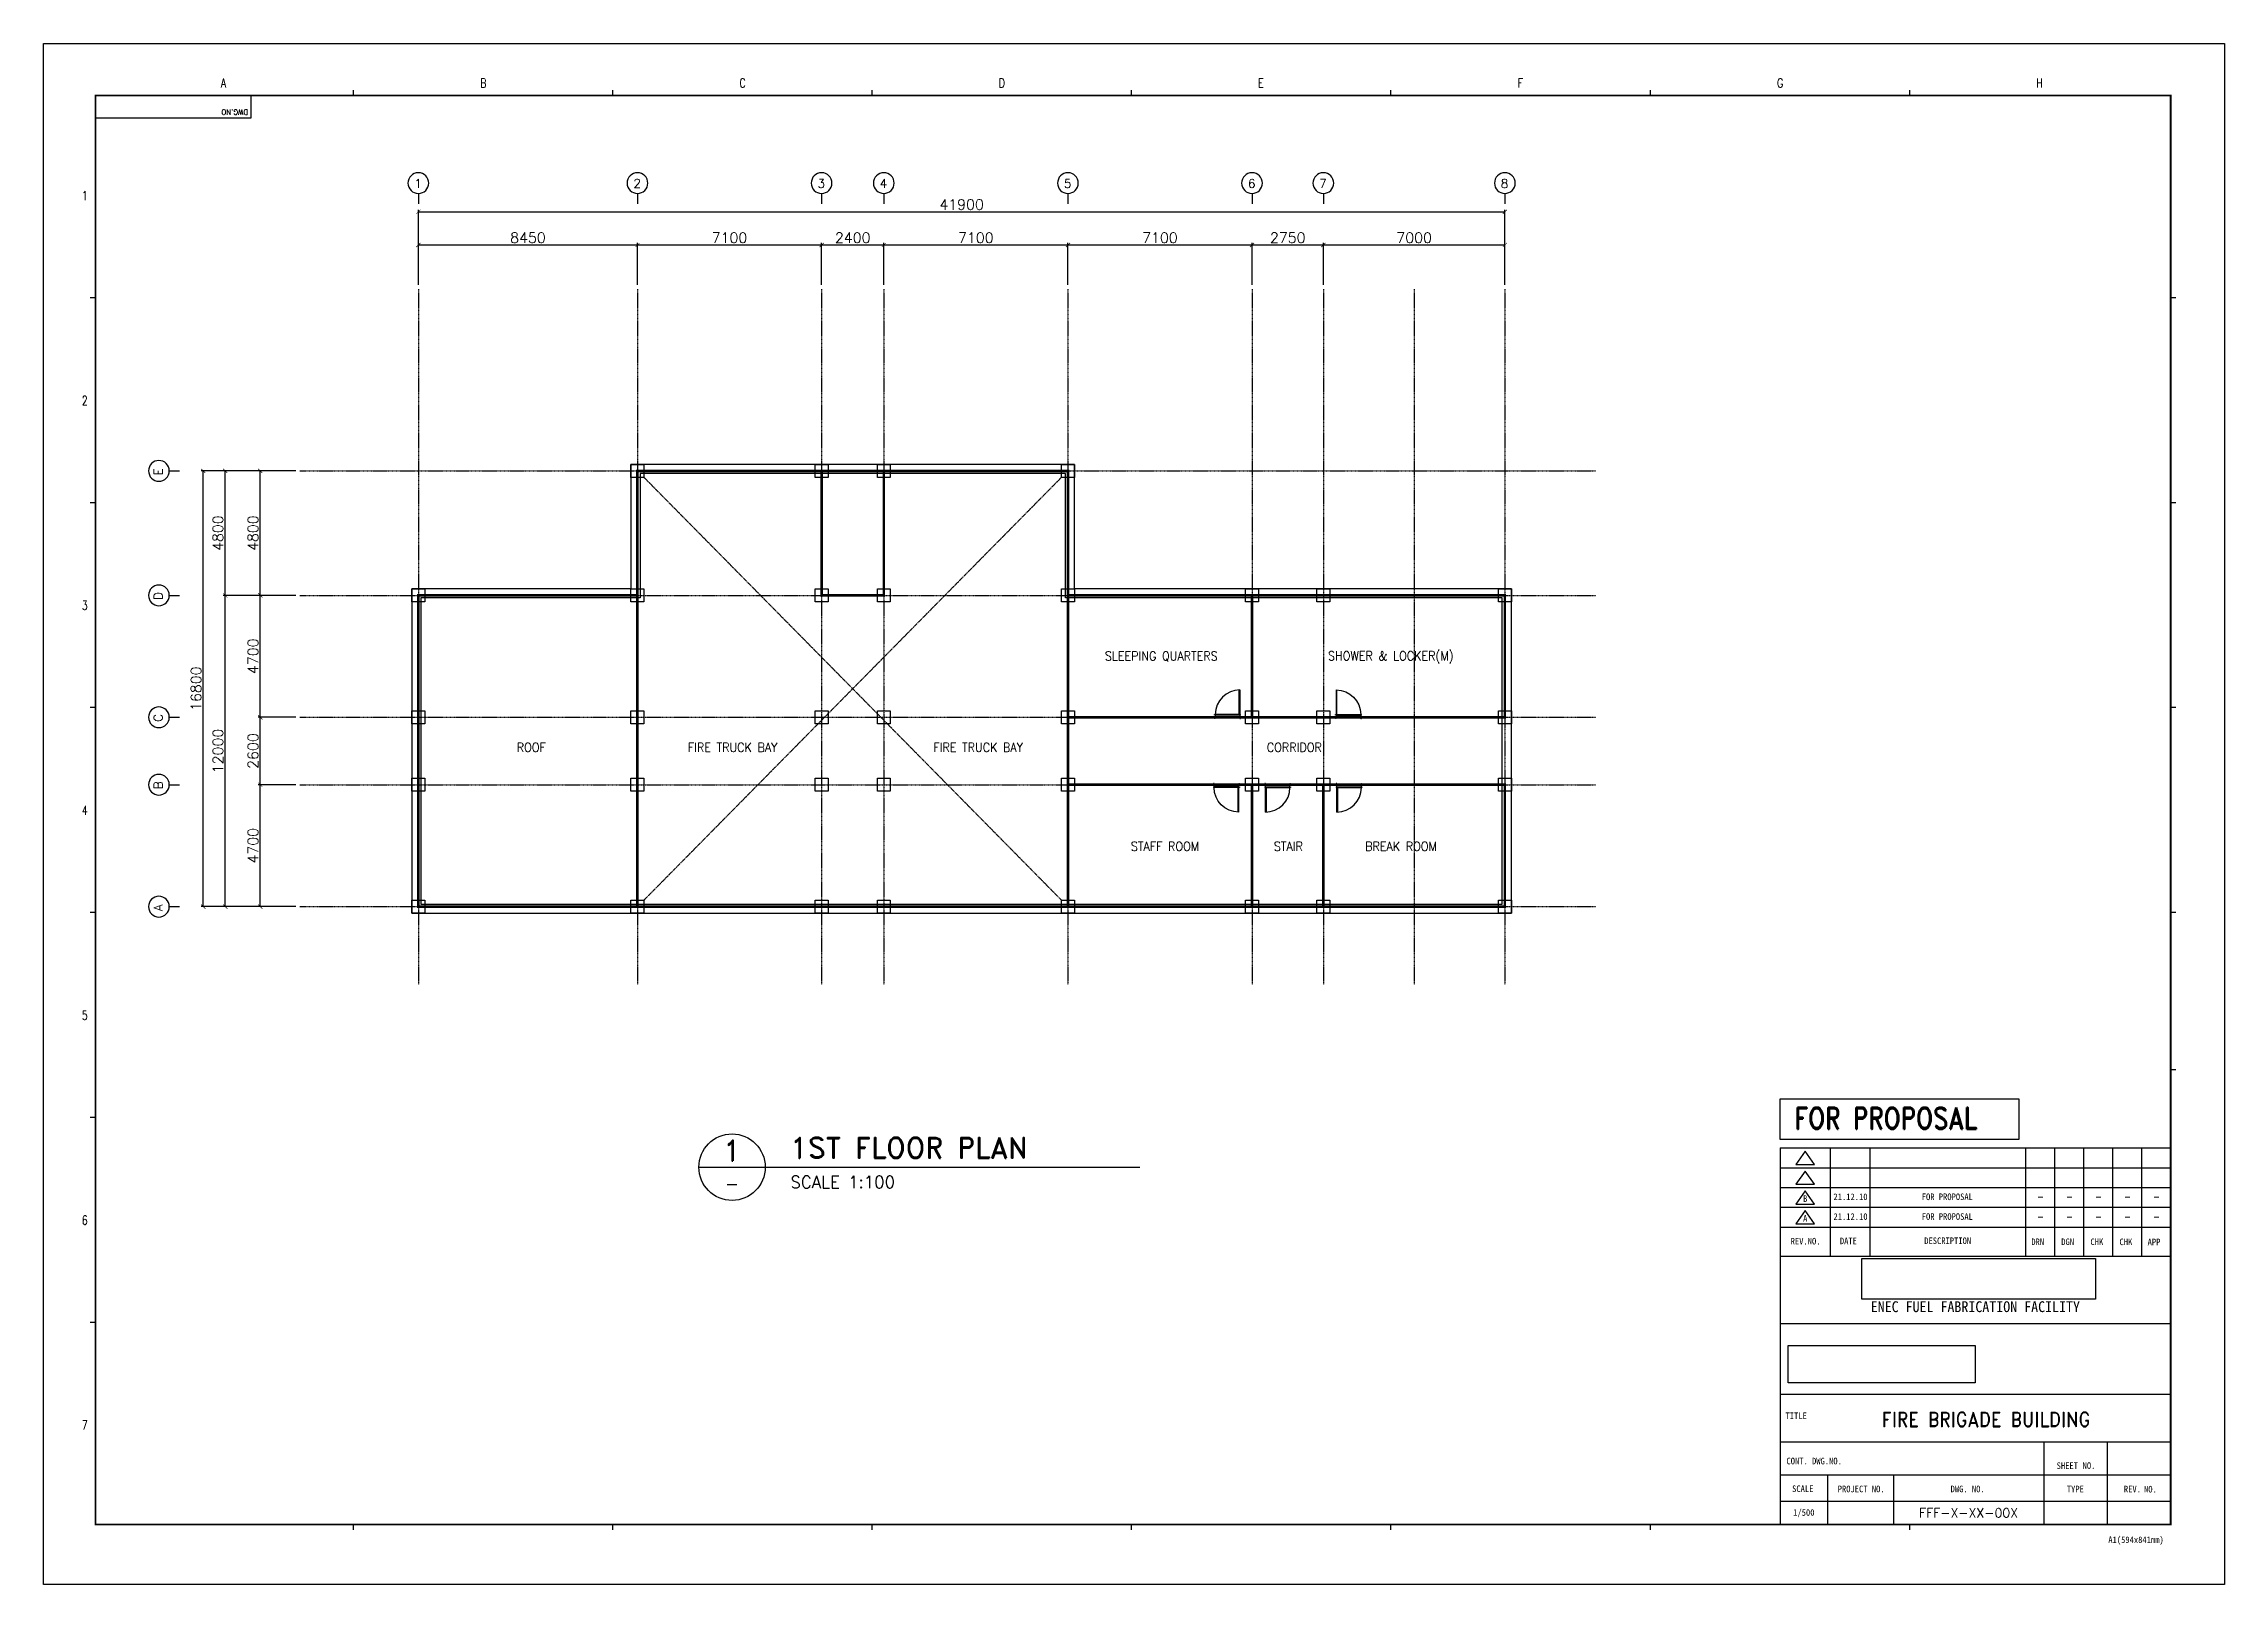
# Model space of a CAD drawing. Header units: millimetres. Extents: x -987 to 170303, y -109752 to 296645.
# Drawn here: x 86203 to 170303, y 237245 to 296645 of the extents above; entities that cross this region are included whole.
import ezdxf
from ezdxf.enums import TextEntityAlignment as Align

# ---------------------------------------------------------------- set-up
doc = ezdxf.new("R2010")
doc.units = ezdxf.units.MM
doc.header["$XCLIPFRAME"] = 2
doc.linetypes.add('AXES', pattern=[50.8, 31.75, -6.35, 6.35, -6.35])
doc.linetypes.add('CENTER', pattern=[2, 1.25, -0.25, 0.25, -0.25])
doc.layers.add('0 외형선', color=3, linetype='Continuous', lineweight=25)
doc.layers.add('TEXT', color=7, linetype='Continuous', lineweight=15)
for name, color, linetype in [('Center Line', 1, 'CENTER'), ('COL', 2, 'Continuous'), ('dim', 7, 'Continuous'), ('DOOR', 4, 'Continuous'), ('G', 3, 'Continuous'), ('SYM', 7, 'Continuous'), ('TEXT1', 7, 'Continuous'), ('TITLEBOX', 7, 'Continuous'), ('TXT', 2, 'Continuous')]:
    doc.layers.add(name, color=color, linetype=linetype)
doc.styles.add('RD20', font='ROMAND.SHX', dxfattribs={"width": 0.8, "height": 2})
doc.styles.add('RD6', font='ROMAND.shx', dxfattribs={"width": 0.83, "height": 6})
doc.styles.add('ROMAND', font='romand')
doc.styles.add('RomanS', font='romans.shx')
doc.styles.add('TBOX', font='romans.shx')
doc.styles.add('돋움체', font='')
doc.styles.get('돋움체').set_extended_font_data('DotumChe')
doc.dimstyles.new('HYUNDAI', dxfattribs={"dimscale": 120, "dimtxt": 3, "dimasz": 3, "dimexe": 1, "dimexo": 2, "dimgap": 1, "dimtad": 1, "dimdec": 0, "dimdsep": 46, "dimtxsty": 'RomanS', "dimcen": 0, "dimclrd": 256, "dimclre": 256, "dimclrt": 3, "dimadec": 0, "dimazin": 0, "dimtfac": 1, "dimtdec": 0, "dimtix": 1, "dimtmove": 2, "dimatfit": 3, "dimfxl": 1, "dimtvp": 1, "dimtolj": 1, "dimarcsym": 0})
picture_1 = doc.add_image_def('image1', size_in_pixel=(850, 283))
picture_2 = doc.add_image_def('image2.jpg', size_in_pixel=(500, 87))

msp = doc.modelspace()

# ---------------------------------------------------------------- texts
at = {"layer": 'G', "color": 3, "style": 'RomanS', "width": 0.9}
for s, p in [('SLEEPING QUARTERS', (129305.1, 273019.3)), ('SHOWER & LOCKER(M)', (138157.2, 273019.3)), ('ROOF', (105007.6, 269513.6)), ('FIRE TRUCK BAY', (112775.2, 269513.6)), ('FIRE TRUCK BAY', (122243.3, 269513.6)), ('CORRIDOR', (134436.5, 269513.6)), ('STAFF ROOM', (129449.7, 265699.4)), ('STAIR', (134206.5, 265699.4)), ('BREAK ROOM', (138549.5, 265699.4))]:
    msp.add_text(s, height=350, dxfattribs=at).set_placement(p, align=Align.MIDDLE)
at = {"layer": 'SYM', "style": 'ROMAND'}
msp.add_text('1', height=336.4, dxfattribs=at).set_placement((100499, 291084.1))
for s, p in [('E', (90792.4, 279998.1)), ('D', (90792.4, 275198.1)), ('C', (90792.4, 270498.1)), ('B', (90792.4, 267898.1)), ('A', (90792.4, 263198.1))]:
    msp.add_text(s, height=336.4, rotation=90, dxfattribs=at).set_placement(p)
at = {"layer": 'TEXT', "color": 7, "style": '돋움체'}
for s, height, p in [('21.12.10', 254.4, (155883.7, 252188.3)), ('FOR PROPOSAL', 254.396, (159618.1, 252188.3)), ('A', 254.4, (154138.5, 251355.7)), ('B', 254.4, (154138.5, 252118.9)), ('21.12.10', 254.4, (155883.7, 251425.1)), ('FOR PROPOSAL', 254.396, (159618.1, 251425.1))]:
    msp.add_text(s, height=height, dxfattribs=at).set_placement(p, align=Align.MIDDLE_CENTER)
msp.add_text('1/500', height=254.4, dxfattribs=at).set_placement((154084.2, 239996.6), align=Align.MIDDLE)
at = {"layer": 'TEXT1', "color": 3, "style": 'ROMAND'}
msp.add_text('1', height=800, dxfattribs=at).set_placement((112752.5, 253969.4), align=Align.MIDDLE_CENTER)
for s, height, p in [('1ST FLOOR PLAN', 800, (114992.5, 253679.3)), ('SCALE 1:100', 468, (115003.9, 252523.6))]:
    msp.add_text(s, height=height, dxfattribs=at).set_placement(p)
at = {"layer": 'TEXT1', "style": 'RomanS'}
msp.add_text('-', height=480, dxfattribs=at).set_placement((112752.5, 252689.4), align=Align.MIDDLE_CENTER)
at = {"layer": 'TITLEBOX', "color": 4, "linetype": 'Continuous', "style": 'TBOX', "width": 0.75}
for s, p in [('A', (93039.6, 294951.9)), ('B', (103039.6, 294951.9)), ('C', (113039.6, 294951.9)), ('D', (123039.6, 294951.9)), ('E', (133039.6, 294951.9)), ('F', (143053.3, 294951.9)), ('G', (153053.3, 294951.9)), ('H', (163053.3, 294951.9)), ('1', (87676.7, 290612.1)), ('2', (87676.7, 282712.1)), ('3', (87676.7, 274812.1)), ('4', (87676.7, 266912.1)), ('5', (87676.7, 259012.1)), ('6', (87676.7, 251112.1)), ('7', (87676.7, 243212.1))]:
    msp.add_text(s, height=350, dxfattribs=at).set_placement(p)
at = {"layer": 'TITLEBOX', "style": 'ROMAND'}
msp.add_text('DWG.NO', height=200, rotation=180, dxfattribs=at).set_placement((94087.1, 294105.1))
at = {"layer": 'TITLEBOX', "style": '돋움체'}
for s, height, p in [('DESCRIPTION', 254.396, (158727.3, 250365.5)), ('DESCRIPTION', 254.396, (158727.3, 250365.5)), ('REV.NO.', 254.4, (153576.6, 250348.6)), ('REV.NO.', 254.4, (153576.6, 250348.6)), ('DATE', 254.4, (155474.8, 250358.7)), ('DATE', 254.4, (155474.8, 250358.7)), ('DRN', 254.4, (162857.6, 250325.6)), ('DRN', 254.4, (162857.6, 250325.6)), ('DGN', 254.4, (164011.5, 250325.6)), ('DGN', 254.4, (164011.5, 250325.6)), ('CHK', 254.4, (165138, 250325.6)), ('CHK', 254.4, (165138, 250325.6)), ('CHK', 254.4, (166258.4, 250322.8)), ('CHK', 254.4, (166258.4, 250322.8)), ('APP', 254.4, (167342.1, 250317.5)), ('APP', 254.4, (167342.1, 250317.5)), ('TITLE', 254.4, (153379.5, 243618.6)), ('TITLE', 254.4, (153379.5, 243618.6)), ('CONT. DWG.NO.', 254.396, (153414.1, 241874)), ('CONT. DWG.NO.', 254.396, (153414.1, 241874)), ('SHEET', 254.4, (163833, 241694.4)), ('SHEET', 254.4, (163833, 241694.4)), ('NO.', 254.4, (164835.5, 241698.3)), ('NO.', 254.4, (164835.5, 241698.3)), ('SCALE', 254.4, (153631.5, 240804.9)), ('SCALE', 254.4, (153631.5, 240804.9)), ('PROJECT NO.', 254.396, (155390.7, 240797.4)), ('PROJECT NO.', 254.396, (155390.7, 240797.4)), ('DWG. NO.', 254.4, (159744.5, 240797.3)), ('DWG. NO.', 254.4, (159744.5, 240797.3)), ('TYPE', 254.4, (164226.1, 240794.8)), ('TYPE', 254.4, (164226.1, 240794.8)), ('REV.', 254.4, (166427.6, 240792.1)), ('REV.', 254.4, (166427.6, 240792.1)), ('NO.', 254.4, (167204, 240787.4)), ('NO.', 254.4, (167204, 240787.4))]:
    msp.add_text(s, height=height, dxfattribs=at).set_placement(p)
at = {"layer": 'TITLEBOX', "color": 3, "style": '돋움체'}
msp.add_text('ENEC FUEL FABRICATION FACILITY', height=416.189, dxfattribs=at).set_placement((160698.5, 247950.6), align=Align.MIDDLE)
at = {"layer": 'TITLEBOX', "color": 0, "style": '돋움체'}
msp.add_text('A1(594x841mm)', height=254.396, dxfattribs=at).set_placement((165826.3, 238838.4))
at = {"layer": 'TXT', "color": 30, "linetype": 'Continuous', "style": 'RD6', "width": 0.83}
msp.add_text('FOR PROPOSAL', height=835.501, dxfattribs=at).set_placement((153719, 254800.9))
at = {"layer": 'TXT', "color": 7, "style": 'RD20', "width": 0.83}
for p in [(163211.5, 252048.8), (164330, 252048.8), (165448.5, 252048.8), (166566.9, 252048.8), (167685.4, 252048.8), (163211.5, 251285.7), (164330, 251285.7), (165448.5, 251285.7), (166566.9, 251285.7), (167685.4, 251285.7)]:
    msp.add_text('-', height=282.8, dxfattribs=at).set_placement(p, align=Align.CENTER)
at = {"layer": 'TXT', "color": 7, "style": 'ROMAND', "width": 0.9}
msp.add_text('FIRE BRIGADE BUILDING', height=565.517, dxfattribs=at).set_placement((161108.1, 243607.4), align=Align.MIDDLE)
at = {"layer": 'TXT', "color": 7, "style": 'RD20'}
msp.add_text('FFF-X-XX-00X', height=353.448, dxfattribs=at).set_placement((160437.3, 239826.2), align=Align.CENTER)

# ---------------------------------------------------------------- blocks, each defined once
blk = doc.blocks.new('_ArchTick')
at = {"color": 0, "linetype": 'ByBlock', "const_width": 0.15}
blk.add_lwpolyline([(-0.5, -0.5), (0.5, 0.5)], dxfattribs=at)
blk = doc.blocks.new('*D35')
at = {"layer": 'Defpoints', "color": 0}
for p in [(92361, 280174), (96086, 280174), (96086, 263374)]:
    blk.add_point(p, dxfattribs=at)
at = {"layer": 'dim', "lineweight": -2}
for p, q in [((95926, 280174), (92281, 280174)), ((92361, 263374), (92361, 280174)), ((95926, 263374), (92281, 263374))]:
    blk.add_line(p, q, dxfattribs=at)
at = {"layer": 'dim', "lineweight": -2, "xscale": 160, "yscale": 160, "zscale": 160}
for p, rotation in [((92361, 280174), 90), ((92361, 263374), 270)]:
    blk.add_blockref('_ArchTick', p, dxfattribs=dict(at, rotation=rotation))
at = {"layer": 'dim', "color": 0, "insert": (92081, 271774), "char_height": 400, "attachment_point": 5, "rotation": 90, "style": 'RomanS', "bg_fill": 3, "box_fill_scale": 1.1, "bg_fill_color": 257, "bg_fill_transparency": 0}
blk.add_mtext('\\A1;16800', dxfattribs=at)
blk = doc.blocks.new('*D36')
at = {"layer": 'Defpoints', "color": 0}
for p in [(93206, 280174), (96086, 280174), (96086, 275374)]:
    blk.add_point(p, dxfattribs=at)
at = {"layer": 'dim', "lineweight": -2}
for p, q in [((95926, 280174), (93126, 280174)), ((93206, 275374), (93206, 280174)), ((95926, 275374), (93126, 275374))]:
    blk.add_line(p, q, dxfattribs=at)
at = {"layer": 'dim', "lineweight": -2, "xscale": 160, "yscale": 160, "zscale": 160}
for p, rotation in [((93206, 280174), 90), ((93206, 275374), 270)]:
    blk.add_blockref('_ArchTick', p, dxfattribs=dict(at, rotation=rotation))
at = {"layer": 'dim', "color": 0, "insert": (92926, 277774), "char_height": 400, "attachment_point": 5, "rotation": 90, "style": 'RomanS', "bg_fill": 3, "box_fill_scale": 1.1, "bg_fill_color": 257, "bg_fill_transparency": 0}
blk.add_mtext('\\A1;4800', dxfattribs=at)
blk = doc.blocks.new('*D37')
at = {"layer": 'Defpoints', "color": 0}
for p in [(109105, 288882), (100655, 287184), (109105, 287184)]:
    blk.add_point(p, dxfattribs=at)
at = {"layer": 'dim', "lineweight": -2}
for p, q in [((100655, 287344), (100655, 288962)), ((100655, 288882), (109105, 288882)), ((109105, 287344), (109105, 288962))]:
    blk.add_line(p, q, dxfattribs=at)
at = {"layer": 'dim', "lineweight": -2, "xscale": 160, "yscale": 160, "zscale": 160, "rotation": 180}
blk.add_blockref('_ArchTick', (100655, 288882), dxfattribs=at)
at = {"layer": 'dim', "lineweight": -2, "xscale": 160, "yscale": 160, "zscale": 160}
blk.add_blockref('_ArchTick', (109105, 288882), dxfattribs=at)
at = {"layer": 'dim', "color": 0, "insert": (104880, 289162), "char_height": 400, "attachment_point": 5, "style": 'RomanS', "bg_fill": 3, "box_fill_scale": 1.1, "bg_fill_color": 257, "bg_fill_transparency": 0}
blk.add_mtext('\\A1;8450', dxfattribs=at)
blk = doc.blocks.new('주열')
at = {"layer": 'SYM'}
blk.add_line((0, 600), (0, 0), dxfattribs=at)
blk.add_circle((0, 1200), 600, dxfattribs=at)
blk = doc.blocks.new('*D38')
at = {"layer": 'Defpoints', "color": 0}
for p in [(142555, 290162), (100655, 287184), (142555, 287184)]:
    blk.add_point(p, dxfattribs=at)
at = {"layer": 'dim', "lineweight": -2}
for p, q in [((100655, 287344), (100655, 290242)), ((100655, 290162), (142555, 290162)), ((142555, 287344), (142555, 290242))]:
    blk.add_line(p, q, dxfattribs=at)
at = {"layer": 'dim', "lineweight": -2, "xscale": 160, "yscale": 160, "zscale": 160, "rotation": 180}
blk.add_blockref('_ArchTick', (100655, 290162), dxfattribs=at)
at = {"layer": 'dim', "lineweight": -2, "xscale": 160, "yscale": 160, "zscale": 160}
blk.add_blockref('_ArchTick', (142555, 290162), dxfattribs=at)
at = {"layer": 'dim', "color": 0, "insert": (121605, 290442), "char_height": 400, "attachment_point": 5, "style": 'RomanS', "bg_fill": 3, "box_fill_scale": 1.1, "bg_fill_color": 257, "bg_fill_transparency": 0}
blk.add_mtext('\\A1;41900', dxfattribs=at)
blk = doc.blocks.new('*D39')
at = {"layer": 'Defpoints', "color": 0}
for p in [(116205, 288882), (109105, 287184), (116205, 287184)]:
    blk.add_point(p, dxfattribs=at)
at = {"layer": 'dim', "lineweight": -2}
for p, q in [((109105, 287344), (109105, 288962)), ((109105, 288882), (116205, 288882)), ((116205, 287344), (116205, 288962))]:
    blk.add_line(p, q, dxfattribs=at)
at = {"layer": 'dim', "lineweight": -2, "xscale": 160, "yscale": 160, "zscale": 160, "rotation": 180}
blk.add_blockref('_ArchTick', (109105, 288882), dxfattribs=at)
at = {"layer": 'dim', "lineweight": -2, "xscale": 160, "yscale": 160, "zscale": 160}
blk.add_blockref('_ArchTick', (116205, 288882), dxfattribs=at)
at = {"layer": 'dim', "color": 0, "insert": (112655, 289162), "char_height": 400, "attachment_point": 5, "style": 'RomanS', "bg_fill": 3, "box_fill_scale": 1.1, "bg_fill_color": 257, "bg_fill_transparency": 0}
blk.add_mtext('\\A1;7100', dxfattribs=at)
blk = doc.blocks.new('*D40')
at = {"layer": 'Defpoints', "color": 0}
for p in [(118605, 288882), (116205, 287184), (118605, 287184)]:
    blk.add_point(p, dxfattribs=at)
at = {"layer": 'dim', "lineweight": -2}
for p, q in [((116205, 287344), (116205, 288962)), ((116205, 288882), (118605, 288882)), ((118605, 287344), (118605, 288962))]:
    blk.add_line(p, q, dxfattribs=at)
at = {"layer": 'dim', "lineweight": -2, "xscale": 160, "yscale": 160, "zscale": 160, "rotation": 180}
blk.add_blockref('_ArchTick', (116205, 288882), dxfattribs=at)
at = {"layer": 'dim', "lineweight": -2, "xscale": 160, "yscale": 160, "zscale": 160}
blk.add_blockref('_ArchTick', (118605, 288882), dxfattribs=at)
at = {"layer": 'dim', "color": 0, "insert": (117405, 289162), "char_height": 400, "attachment_point": 5, "style": 'RomanS', "bg_fill": 3, "box_fill_scale": 1.1, "bg_fill_color": 257, "bg_fill_transparency": 0}
blk.add_mtext('\\A1;2400', dxfattribs=at)
blk = doc.blocks.new('*D41')
at = {"layer": 'Defpoints', "color": 0}
for p in [(125705, 288882), (118605, 287184), (125705, 287184)]:
    blk.add_point(p, dxfattribs=at)
at = {"layer": 'dim', "lineweight": -2}
for p, q in [((118605, 287344), (118605, 288962)), ((118605, 288882), (125705, 288882)), ((125705, 287344), (125705, 288962))]:
    blk.add_line(p, q, dxfattribs=at)
at = {"layer": 'dim', "lineweight": -2, "xscale": 160, "yscale": 160, "zscale": 160, "rotation": 180}
blk.add_blockref('_ArchTick', (118605, 288882), dxfattribs=at)
at = {"layer": 'dim', "lineweight": -2, "xscale": 160, "yscale": 160, "zscale": 160}
blk.add_blockref('_ArchTick', (125705, 288882), dxfattribs=at)
at = {"layer": 'dim', "color": 0, "insert": (122155, 289162), "char_height": 400, "attachment_point": 5, "style": 'RomanS', "bg_fill": 3, "box_fill_scale": 1.1, "bg_fill_color": 257, "bg_fill_transparency": 0}
blk.add_mtext('\\A1;7100', dxfattribs=at)
blk = doc.blocks.new('*D42')
at = {"layer": 'Defpoints', "color": 0}
for p in [(132805, 288882), (125705, 287184), (132805, 287184)]:
    blk.add_point(p, dxfattribs=at)
at = {"layer": 'dim', "lineweight": -2}
for p, q in [((125705, 287344), (125705, 288962)), ((125705, 288882), (132805, 288882)), ((132805, 287344), (132805, 288962))]:
    blk.add_line(p, q, dxfattribs=at)
at = {"layer": 'dim', "lineweight": -2, "xscale": 160, "yscale": 160, "zscale": 160, "rotation": 180}
blk.add_blockref('_ArchTick', (125705, 288882), dxfattribs=at)
at = {"layer": 'dim', "lineweight": -2, "xscale": 160, "yscale": 160, "zscale": 160}
blk.add_blockref('_ArchTick', (132805, 288882), dxfattribs=at)
at = {"layer": 'dim', "color": 0, "insert": (129255, 289162), "char_height": 400, "attachment_point": 5, "style": 'RomanS', "bg_fill": 3, "box_fill_scale": 1.1, "bg_fill_color": 257, "bg_fill_transparency": 0}
blk.add_mtext('\\A1;7100', dxfattribs=at)
blk = doc.blocks.new('*D43')
at = {"layer": 'Defpoints', "color": 0}
for p in [(135555, 288882), (132805, 287184), (135555, 287184)]:
    blk.add_point(p, dxfattribs=at)
at = {"layer": 'dim', "lineweight": -2}
for p, q in [((132805, 287344), (132805, 288962)), ((132805, 288882), (135555, 288882)), ((135555, 287344), (135555, 288962))]:
    blk.add_line(p, q, dxfattribs=at)
at = {"layer": 'dim', "lineweight": -2, "xscale": 160, "yscale": 160, "zscale": 160, "rotation": 180}
blk.add_blockref('_ArchTick', (132805, 288882), dxfattribs=at)
at = {"layer": 'dim', "lineweight": -2, "xscale": 160, "yscale": 160, "zscale": 160}
blk.add_blockref('_ArchTick', (135555, 288882), dxfattribs=at)
at = {"layer": 'dim', "color": 0, "insert": (134180, 289162), "char_height": 400, "attachment_point": 5, "style": 'RomanS', "bg_fill": 3, "box_fill_scale": 1.1, "bg_fill_color": 257, "bg_fill_transparency": 0}
blk.add_mtext('\\A1;2750', dxfattribs=at)
blk = doc.blocks.new('*D44')
at = {"layer": 'Defpoints', "color": 0}
for p in [(142555, 288882), (135555, 287184), (142555, 287184)]:
    blk.add_point(p, dxfattribs=at)
at = {"layer": 'dim', "lineweight": -2}
for p, q in [((135555, 287344), (135555, 288962)), ((135555, 288882), (142555, 288882)), ((142555, 287344), (142555, 288962))]:
    blk.add_line(p, q, dxfattribs=at)
at = {"layer": 'dim', "lineweight": -2, "xscale": 160, "yscale": 160, "zscale": 160, "rotation": 180}
blk.add_blockref('_ArchTick', (135555, 288882), dxfattribs=at)
at = {"layer": 'dim', "lineweight": -2, "xscale": 160, "yscale": 160, "zscale": 160}
blk.add_blockref('_ArchTick', (142555, 288882), dxfattribs=at)
at = {"layer": 'dim', "color": 0, "insert": (139055, 289162), "char_height": 400, "attachment_point": 5, "style": 'RomanS', "bg_fill": 3, "box_fill_scale": 1.1, "bg_fill_color": 257, "bg_fill_transparency": 0}
blk.add_mtext('\\A1;7000', dxfattribs=at)
blk = doc.blocks.new('*D45')
at = {"layer": 'Defpoints', "color": 0}
for p in [(93206, 275374), (96086, 275374), (96086, 263374)]:
    blk.add_point(p, dxfattribs=at)
at = {"layer": 'dim', "lineweight": -2}
for p, q in [((95926, 275374), (93126, 275374)), ((93206, 263374), (93206, 275374)), ((95926, 263374), (93126, 263374))]:
    blk.add_line(p, q, dxfattribs=at)
at = {"layer": 'dim', "lineweight": -2, "xscale": 160, "yscale": 160, "zscale": 160}
for p, rotation in [((93206, 275374), 90), ((93206, 263374), 270)]:
    blk.add_blockref('_ArchTick', p, dxfattribs=dict(at, rotation=rotation))
at = {"layer": 'dim', "color": 0, "insert": (92926, 269374), "char_height": 400, "attachment_point": 5, "rotation": 90, "style": 'RomanS', "bg_fill": 3, "box_fill_scale": 1.1, "bg_fill_color": 257, "bg_fill_transparency": 0}
blk.add_mtext('\\A1;12000', dxfattribs=at)
blk = doc.blocks.new('*D46')
at = {"layer": 'Defpoints', "color": 0}
for p in [(94558, 280174), (96086, 280174), (96086, 275374)]:
    blk.add_point(p, dxfattribs=at)
at = {"layer": 'dim', "lineweight": -2}
for p, q in [((95926, 280174), (94478, 280174)), ((94558, 275374), (94558, 280174)), ((95926, 275374), (94478, 275374))]:
    blk.add_line(p, q, dxfattribs=at)
at = {"layer": 'dim', "lineweight": -2, "xscale": 160, "yscale": 160, "zscale": 160}
for p, rotation in [((94558, 280174), 90), ((94558, 275374), 270)]:
    blk.add_blockref('_ArchTick', p, dxfattribs=dict(at, rotation=rotation))
at = {"layer": 'dim', "color": 0, "insert": (94278, 277774), "char_height": 400, "attachment_point": 5, "rotation": 90, "style": 'RomanS', "bg_fill": 3, "box_fill_scale": 1.1, "bg_fill_color": 257, "bg_fill_transparency": 0}
blk.add_mtext('\\A1;4800', dxfattribs=at)
blk = doc.blocks.new('*D47')
at = {"layer": 'Defpoints', "color": 0}
for p in [(94558, 275374), (96086, 275374), (96086, 270674)]:
    blk.add_point(p, dxfattribs=at)
at = {"layer": 'dim', "lineweight": -2}
for p, q in [((95926, 275374), (94478, 275374)), ((94558, 270674), (94558, 275374)), ((95926, 270674), (94478, 270674))]:
    blk.add_line(p, q, dxfattribs=at)
at = {"layer": 'dim', "lineweight": -2, "xscale": 160, "yscale": 160, "zscale": 160}
for p, rotation in [((94558, 275374), 90), ((94558, 270674), 270)]:
    blk.add_blockref('_ArchTick', p, dxfattribs=dict(at, rotation=rotation))
at = {"layer": 'dim', "color": 0, "insert": (94278, 273024), "char_height": 400, "attachment_point": 5, "rotation": 90, "style": 'RomanS', "bg_fill": 3, "box_fill_scale": 1.1, "bg_fill_color": 257, "bg_fill_transparency": 0}
blk.add_mtext('\\A1;4700', dxfattribs=at)
blk = doc.blocks.new('*D48')
at = {"layer": 'Defpoints', "color": 0}
for p in [(94558, 270674), (96086, 270674), (96086, 268074)]:
    blk.add_point(p, dxfattribs=at)
at = {"layer": 'dim', "lineweight": -2}
for p, q in [((95926, 270674), (94478, 270674)), ((94558, 268074), (94558, 270674)), ((95926, 268074), (94478, 268074))]:
    blk.add_line(p, q, dxfattribs=at)
at = {"layer": 'dim', "lineweight": -2, "xscale": 160, "yscale": 160, "zscale": 160}
for p, rotation in [((94558, 270674), 90), ((94558, 268074), 270)]:
    blk.add_blockref('_ArchTick', p, dxfattribs=dict(at, rotation=rotation))
at = {"layer": 'dim', "color": 0, "insert": (94278, 269374), "char_height": 400, "attachment_point": 5, "rotation": 90, "style": 'RomanS', "bg_fill": 3, "box_fill_scale": 1.1, "bg_fill_color": 257, "bg_fill_transparency": 0}
blk.add_mtext('\\A1;2600', dxfattribs=at)
blk = doc.blocks.new('*D49')
at = {"layer": 'Defpoints', "color": 0}
for p in [(94558, 268074), (96086, 268074), (96086, 263374)]:
    blk.add_point(p, dxfattribs=at)
at = {"layer": 'dim', "lineweight": -2}
for p, q in [((95926, 268074), (94478, 268074)), ((94558, 263374), (94558, 268074)), ((95926, 263374), (94478, 263374))]:
    blk.add_line(p, q, dxfattribs=at)
at = {"layer": 'dim', "lineweight": -2, "xscale": 160, "yscale": 160, "zscale": 160}
for p, rotation in [((94558, 268074), 90), ((94558, 263374), 270)]:
    blk.add_blockref('_ArchTick', p, dxfattribs=dict(at, rotation=rotation))
at = {"layer": 'dim', "color": 0, "insert": (94278, 265724), "char_height": 400, "attachment_point": 5, "rotation": 90, "style": 'RomanS', "bg_fill": 3, "box_fill_scale": 1.1, "bg_fill_color": 257, "bg_fill_transparency": 0}
blk.add_mtext('\\A1;4700', dxfattribs=at)
blk = doc.blocks.new('SD1')
at = {"color": 8}
for p, q in [((-55, 200), (-975, 200)), ((-955, 155), (-45, 155))]:
    blk.add_line(p, q, dxfattribs=at)
for points in [[(-25, 1150), (-25, 200), (-55, 200), (-55, 1150)], [(-1000, 180), (-1000, 200), (-975, 200), (-975, 155), (-955, 155), (-955, 95), (-975, 50), (-1000, 50), (-1000, 70)], [(0, 180), (0, 200), (-25, 200), (-25, 155), (-45, 155), (-45, 95), (-25, 50), (0, 50), (0, 70)]]:
    blk.add_lwpolyline(points)
blk.add_arc((-25, 200), 950, 90, 180)

# ---------------------------------------------------------------- linework, layer by layer
msp.add_line((168228.6, 240454.6), (168228.6, 239538.7))
msp.add_lwpolyline([(111472.5, 253329.4), (128472.5, 253329.4)])
msp.add_circle((112752.5, 253329.4), 1280)
at = {"layer": '0 외형선', "linetype": 'Continuous'}
for points in [[(100404.6, 263123.9), (142804.6, 263123.9), (142804.6, 275623.9), (125954.6, 275623.9), (125954.6, 280423.9), (108854.6, 280423.9), (108854.6, 275623.9), (100404.6, 275623.9)], [(100754.6, 263473.9), (142454.6, 263473.9), (142454.6, 275273.9), (125604.6, 275273.9), (125604.6, 280073.9), (109204.6, 280073.9), (109204.6, 275273.9), (100754.6, 275273.9)]]:
    msp.add_lwpolyline(points, close=True, dxfattribs=at)
at = {"layer": '0 외형선', "linetype": 'Continuous', "const_width": 100}
for points in [[(109099.5, 280173.9), (125704.6, 280173.9), (125704.6, 263373.9), (109099.5, 263373.9)], [(116204.6, 280173.9), (118604.6, 280173.9), (118604.6, 275373.9), (116204.6, 275373.9)], [(100654.6, 275373.9), (109104.6, 275373.9), (109104.6, 263373.9), (100654.6, 263373.9)], [(125704.6, 275373.9), (132804.6, 275373.9), (132804.6, 270673.9), (125704.6, 270673.9)], [(132804.6, 275373.9), (142554.6, 275373.9), (142554.6, 270673.9), (132804.6, 270673.9)], [(125704.6, 268073.9), (132802.2, 268073.9), (132802.2, 263373.9), (125704.6, 263373.9)], [(132804.6, 268073.9), (135552.2, 268073.9), (135552.2, 263373.9), (132804.6, 263373.9)], [(135554.6, 268073.9), (142554.6, 268073.9), (142554.6, 263373.9), (135552.2, 263373.9)]]:
    msp.add_lwpolyline(points, close=True, dxfattribs=at)
at = {"layer": 'Center Line', "linetype": 'AXES'}
for p, q in [((100654.6, 287183.6), (100654.6, 260373.9)), ((125454.6, 279923.9), (109354.6, 263623.9)), ((109354.6, 279923.9), (125454.6, 263623.9))]:
    msp.add_line(p, q, dxfattribs=at)
at = {"layer": 'COL'}
for points in [[(108854.6, 279923.9), (108854.6, 280423.9), (109354.6, 280423.9), (109354.6, 279923.9)], [(115954.6, 279923.9), (115954.6, 280423.9), (116454.6, 280423.9), (116454.6, 279923.9)], [(118354.6, 279923.9), (118354.6, 280423.9), (118854.6, 280423.9), (118854.6, 279923.9)], [(125454.6, 279923.9), (125454.6, 280423.9), (125954.6, 280423.9), (125954.6, 279923.9)], [(100404.6, 275123.9), (100404.6, 275623.9), (100904.6, 275623.9), (100904.6, 275123.9)], [(108854.6, 275123.9), (108854.6, 275623.9), (109354.6, 275623.9), (109354.6, 275123.9)], [(115954.6, 275123.9), (115954.6, 275623.9), (116454.6, 275623.9), (116454.6, 275123.9)], [(118354.6, 275123.9), (118354.6, 275623.9), (118854.6, 275623.9), (118854.6, 275123.9)], [(125454.6, 275123.9), (125454.6, 275623.9), (125954.6, 275623.9), (125954.6, 275123.9)], [(132554.6, 275123.9), (132554.6, 275623.9), (133054.6, 275623.9), (133054.6, 275123.9)], [(135304.6, 275123.9), (135304.6, 275623.9), (135804.6, 275623.9), (135804.6, 275123.9)], [(142304.6, 275123.9), (142304.6, 275623.9), (142804.6, 275623.9), (142804.6, 275123.9)], [(100404.6, 270423.9), (100404.6, 270923.9), (100904.6, 270923.9), (100904.6, 270423.9)], [(108854.6, 270423.9), (108854.6, 270923.9), (109354.6, 270923.9), (109354.6, 270423.9)], [(115954.6, 270423.9), (115954.6, 270923.9), (116454.6, 270923.9), (116454.6, 270423.9)], [(118354.6, 270423.9), (118354.6, 270923.9), (118854.6, 270923.9), (118854.6, 270423.9)], [(125454.6, 270423.9), (125454.6, 270923.9), (125954.6, 270923.9), (125954.6, 270423.9)], [(132554.6, 270423.9), (132554.6, 270923.9), (133054.6, 270923.9), (133054.6, 270423.9)], [(135304.6, 270423.9), (135304.6, 270923.9), (135804.6, 270923.9), (135804.6, 270423.9)], [(142304.6, 270423.9), (142304.6, 270923.9), (142804.6, 270923.9), (142804.6, 270423.9)], [(100404.6, 267823.9), (100404.6, 268323.9), (100904.6, 268323.9), (100904.6, 267823.9)], [(108854.6, 267823.9), (108854.6, 268323.9), (109354.6, 268323.9), (109354.6, 267823.9)], [(115954.6, 267823.9), (115954.6, 268323.9), (116454.6, 268323.9), (116454.6, 267823.9)], [(118354.6, 267823.9), (118354.6, 268323.9), (118854.6, 268323.9), (118854.6, 267823.9)], [(125454.6, 267823.9), (125454.6, 268323.9), (125954.6, 268323.9), (125954.6, 267823.9)], [(132554.6, 267823.9), (132554.6, 268323.9), (133054.6, 268323.9), (133054.6, 267823.9)], [(135304.6, 267823.9), (135304.6, 268323.9), (135804.6, 268323.9), (135804.6, 267823.9)], [(142304.6, 267823.9), (142304.6, 268323.9), (142804.6, 268323.9), (142804.6, 267823.9)], [(100404.6, 263123.9), (100404.6, 263623.9), (100904.6, 263623.9), (100904.6, 263123.9)], [(108854.6, 263123.9), (108854.6, 263623.9), (109354.6, 263623.9), (109354.6, 263123.9)], [(115954.6, 263123.9), (115954.6, 263623.9), (116454.6, 263623.9), (116454.6, 263123.9)], [(118354.6, 263123.9), (118354.6, 263623.9), (118854.6, 263623.9), (118854.6, 263123.9)], [(125454.6, 263123.9), (125454.6, 263623.9), (125954.6, 263623.9), (125954.6, 263123.9)], [(132554.6, 263123.9), (132554.6, 263623.9), (133054.6, 263623.9), (133054.6, 263123.9)], [(135304.6, 263123.9), (135304.6, 263623.9), (135804.6, 263623.9), (135804.6, 263123.9)], [(142304.6, 263123.9), (142304.6, 263623.9), (142804.6, 263623.9), (142804.6, 263123.9)]]:
    msp.add_lwpolyline(points, close=True, dxfattribs=at)
at = {"layer": 'TITLEBOX', "color": 4, "linetype": 'Continuous'}
for p, q in [((98152.6, 294645.3), (98152.6, 294845.3)), ((98152.6, 294645.3), (98152.6, 294845.3)), ((108152.6, 294645.3), (108152.6, 294845.3)), ((108152.6, 294645.3), (108152.6, 294845.3)), ((118152.6, 294645.3), (118152.6, 294845.3)), ((118152.6, 294645.3), (118152.6, 294845.3)), ((128152.6, 294645.3), (128152.6, 294845.3)), ((128152.6, 294645.3), (128152.6, 294845.3)), ((138152.6, 294645.3), (138152.6, 294845.3)), ((138152.6, 294645.3), (138152.6, 294845.3)), ((148166.3, 294645.3), (148166.3, 294845.3)), ((148166.3, 294645.3), (148166.3, 294845.3)), ((158166.3, 294645.3), (158166.3, 294845.3)), ((158166.3, 294645.3), (158166.3, 294845.3)), ((88202.6, 286845.3), (88002.6, 286845.3)), ((168428.6, 286845.3), (168228.6, 286845.3)), ((88202.6, 278945.3), (88002.6, 278945.3)), ((168428.6, 278945.3), (168228.6, 278945.3)), ((88202.6, 271045.3), (88002.6, 271045.3)), ((168428.6, 271045.3), (168228.6, 271045.3)), ((88202.6, 263145.3), (88002.6, 263145.3)), ((168428.6, 263145.3), (168228.6, 263145.3)), ((168428.6, 257082.6), (168228.6, 257082.6)), ((88202.6, 255245.3), (88002.6, 255245.3)), ((88202.6, 247345.3), (88002.6, 247345.3)), ((98152.6, 239345.2), (98152.6, 239545.2)), ((98152.6, 239345.2), (98152.6, 239545.2)), ((108152.6, 239345.2), (108152.6, 239545.2)), ((108152.6, 239345.2), (108152.6, 239545.2)), ((118152.6, 239345.2), (118152.6, 239545.2)), ((118152.6, 239345.2), (118152.6, 239545.2)), ((128152.6, 239345.2), (128152.6, 239545.2)), ((128152.6, 239345.2), (128152.6, 239545.2)), ((138152.6, 239345.2), (138152.6, 239545.2)), ((138152.6, 239345.2), (138152.6, 239545.2)), ((148166.3, 239345.2), (148166.3, 239545.2)), ((148166.3, 239345.2), (148166.3, 239545.2)), ((158166.3, 239345.2), (158166.3, 239545.2))]:
    msp.add_line(p, q, dxfattribs=at)
at = {"layer": 'TITLEBOX', "color": 30, "linetype": 'Continuous'}
for p, q in [((153168.4, 255960.6), (162379.7, 255960.6)), ((153168.4, 254397.8), (153168.4, 255960.6)), ((162379.7, 255960.6), (162379.7, 254397.8)), ((162379.7, 254397.8), (153168.4, 254397.8)), ((158166.3, 239345.2), (158166.3, 239545.2))]:
    msp.add_line(p, q, dxfattribs=at)
at = {"layer": 'TITLEBOX'}
for p, q in [((153168.4, 254072), (168228.6, 254072)), ((153168.4, 254072), (153168.4, 239538.7)), ((153168.4, 254072), (168228.6, 254072)), ((153168.4, 254072), (153168.4, 239538.7)), ((155101.8, 254072), (155101.8, 249899.9)), ((155101.8, 254072), (155101.8, 249899.9)), ((156628.2, 254072), (156628.2, 249899.9)), ((156628.2, 254072), (156628.2, 249899.9)), ((162636.3, 254068.3), (162636.3, 249899.9)), ((162636.3, 254068.3), (162636.3, 249899.9)), ((163754.8, 254068.3), (163754.8, 249899.9)), ((163754.8, 254068.3), (163754.8, 249899.9)), ((164873.3, 254068.3), (164873.3, 249899.9)), ((164873.3, 254068.3), (164873.3, 249899.9)), ((165991.7, 254068.3), (165991.7, 249899.9)), ((165991.7, 254068.3), (165991.7, 249899.9)), ((167110.2, 254068.3), (167110.2, 249899.9)), ((167110.2, 254068.3), (167110.2, 249899.9)), ((153168.4, 253308.8), (168228.6, 253308.8)), ((153168.4, 253308.8), (168228.6, 253308.8)), ((154135.1, 253944.8), (153778.9, 253436)), ((154135.1, 253944.8), (153778.9, 253436)), ((153778.9, 253436), (154491.3, 253436)), ((153778.9, 253436), (154491.3, 253436)), ((154135.1, 253181.6), (153778.9, 252672.9)), ((154135.1, 253181.6), (153778.9, 252672.9)), ((154491.3, 253436), (154135.1, 253944.8)), ((154491.3, 253436), (154135.1, 253944.8)), ((154491.3, 252672.9), (154135.1, 253181.6)), ((154491.3, 252672.9), (154135.1, 253181.6)), ((153168.4, 252545.7), (168228.6, 252545.7)), ((153168.4, 252545.7), (168228.6, 252545.7)), ((153778.9, 252672.9), (154491.3, 252672.9)), ((153778.9, 252672.9), (154491.3, 252672.9)), ((154135.1, 252418.5), (153778.9, 251909.7)), ((154135.1, 252418.5), (153778.9, 251909.7)), ((154491.3, 251909.7), (154135.1, 252418.5)), ((154491.3, 251909.7), (154135.1, 252418.5)), ((153168.4, 251782.5), (168228.6, 251782.5)), ((153168.4, 251782.5), (168228.6, 251782.5)), ((153778.9, 251909.7), (154491.3, 251909.7)), ((153778.9, 251909.7), (154491.3, 251909.7)), ((154135.1, 251655.3), (153778.9, 251146.5)), ((154135.1, 251655.3), (153778.9, 251146.5)), ((154491.3, 251146.5), (154135.1, 251655.3)), ((154491.3, 251146.5), (154135.1, 251655.3)), ((153168.4, 251019.3), (168228.6, 251019.3)), ((153168.4, 251019.3), (168228.6, 251019.3)), ((153778.9, 251146.5), (154491.3, 251146.5)), ((153778.9, 251146.5), (154491.3, 251146.5)), ((153168.4, 249899.9), (168228.6, 249899.9)), ((153168.4, 249899.9), (168228.6, 249899.9)), ((153168.4, 247300.8), (168228.6, 247300.8)), ((153168.4, 247300.8), (168228.6, 247300.8)), ((153168.4, 244575.8), (168228.6, 244575.8)), ((153168.4, 244575.8), (168228.6, 244575.8)), ((153168.4, 242744.1), (168228.6, 242744.1)), ((153168.4, 242744.1), (168228.6, 242744.1)), ((163344.2, 242744.1), (163344.2, 239538.7)), ((163344.2, 242744.1), (163344.2, 239538.7)), ((165786.4, 242744.1), (165786.4, 239538.7)), ((165786.4, 242744.1), (165786.4, 239538.7)), ((153168.4, 241472.1), (168228.6, 241472.1)), ((153168.4, 241472.1), (168228.6, 241472.1)), ((155000, 241472.1), (155000, 239538.7)), ((155000, 241472.1), (155000, 239538.7)), ((157544, 241472.1), (157544, 239538.7)), ((157544, 241472.1), (157544, 239538.7)), ((153168.4, 240454.6), (168228.6, 240454.6)), ((153168.4, 240454.6), (168228.6, 240454.6))]:
    msp.add_line(p, q, dxfattribs=at)
at = {"layer": 'TITLEBOX', "color": 30}
msp.add_line((168228.6, 239538.7), (168228.6, 239553.9), dxfattribs=at)
at = {"layer": 'TITLEBOX', "color": 7}
msp.add_lwpolyline([(86202.6, 296645.3), (170302.6, 296645.3), (170302.6, 237245.3), (86202.6, 237245.3)], close=True, dxfattribs=at)
at = {"layer": 'TITLEBOX', "color": 4, "const_width": 70}
msp.add_lwpolyline([(88202.6, 294645.3), (168228.6, 294645.3), (168228.6, 239553.9), (88202.6, 239553.9)], close=True, dxfattribs=at)
at = {"layer": 'TITLEBOX'}
msp.add_lwpolyline([(88202.6, 293779.4), (94202.6, 293779.4), (94202.6, 294645.3)], dxfattribs=at)

# ---------------------------------------------------------------- block references
at = {"layer": 'DOOR'}
msp.add_blockref('SD1', (132362.5, 270578.9), dxfattribs=at)
at = {"layer": 'DOOR', "xscale": -1}
msp.add_blockref('SD1', (136022.9, 270578.9), dxfattribs=at)
at = {"layer": 'DOOR', "xscale": -1, "rotation": 180}
msp.add_blockref('SD1', (132316.5, 268168.9), dxfattribs=at)
at = {"layer": 'DOOR', "rotation": 180}
for p in [(133292.7, 268168.9), (136045.1, 268168.9)]:
    msp.add_blockref('SD1', p, dxfattribs=at)
at = {"layer": 'SYM', "xscale": -0.6666666666666666, "yscale": 0.6666666666666666, "zscale": 0.6666666666666666, "rotation": 359.9999999999999}
msp.add_blockref('주열', (100654.6, 290468.3), dxfattribs=at)

msp.set_redraw_order([(e.dxf.handle, doc.entitydb.next_handle()) for e in msp.query("TEXT MTEXT ATTDEF DIMENSION ARC_DIMENSION")])  # texts and dimensions are drawn at this point

# ---------------------------------------------------------------- pictures from other files: only their frames are drawn
image = msp.add_image(picture_2, insert=(156316.8, 248244.8), size_in_units=(9015.9, 1568.8))
image.dxf.flags = 7
image = msp.add_image(picture_1, insert=(153343.5, 244385.1), size_in_units=(7427.9, 2473.1))
image.set_boundary_path([(15.17, 45.797), (840.684, 210.9)])

# ---------------------------------------------------------------- next in the draw order: dimensions: what is measured, and where the dimension line sits
at = {"layer": 'dim'}
dim = msp.add_linear_dim(base=(109104.6, 288881.9), p1=(100654.6, 287183.6), p2=(109104.6, 287183.6), dimstyle='HYUNDAI', override={"dimscale": 80, "dimtxt": 5, "dimasz": 2, "dimpost": '\\X', "dimblk1": 'ArchTick', "dimblk2": 'ArchTick', "dimsah": 1, "dimclrt": 0, "dimtfill": 1}, dxfattribs=at)
dim.commit()
dim.dimension.update_dxf_attribs({"geometry": '*D37', "text_midpoint": (104879.6, 289161.9)})
dim = msp.add_linear_dim(base=(92361.3, 280173.9), p1=(96086, 263373.9), p2=(96086, 280173.9), angle=90, dimstyle='HYUNDAI', override={"dimscale": 80, "dimtxt": 5, "dimasz": 2, "dimpost": '\\X', "dimblk1": 'ArchTick', "dimblk2": 'ArchTick', "dimsah": 1, "dimclrt": 0, "dimtfill": 1}, dxfattribs=at)
dim.commit()
dim.dimension.update_dxf_attribs({"geometry": '*D35', "text_midpoint": (92081.3, 271773.9)})

# ---------------------------------------------------------------- next in the draw order: linework, layer by layer
at = {"layer": 'Center Line', "linetype": 'AXES'}
msp.add_line((96086, 263373.9), (146071.6, 263373.9), dxfattribs=at)

# ---------------------------------------------------------------- next in the draw order: block references
at = {"layer": 'SYM', "xscale": -0.6666666666666666, "yscale": 0.6666666666666666, "zscale": 0.6666666666666666, "rotation": 89.99999999999972}
for p in [(91448.3, 280173.9), (91448.3, 275373.9), (91448.3, 270673.9), (91448.3, 268073.9), (91448.3, 263373.9)]:
    msp.add_blockref('주열', p, dxfattribs=at)

# ---------------------------------------------------------------- next in the draw order: dimensions: what is measured, and where the dimension line sits
at = {"layer": 'dim'}
dim = msp.add_linear_dim(base=(142554.6, 290161.5), p1=(100654.6, 287183.6), p2=(142554.6, 287183.6), dimstyle='HYUNDAI', override={"dimscale": 80, "dimtxt": 5, "dimasz": 2, "dimpost": '\\X', "dimblk1": 'ArchTick', "dimblk2": 'ArchTick', "dimsah": 1, "dimclrt": 0, "dimtfill": 1}, dxfattribs=at)
dim.commit()
dim.dimension.update_dxf_attribs({"geometry": '*D38', "text_midpoint": (121604.6, 290441.5)})
dim = msp.add_linear_dim(base=(93206, 280173.9), p1=(96086, 275373.9), p2=(96086, 280173.9), angle=90, dimstyle='HYUNDAI', override={"dimscale": 80, "dimtxt": 5, "dimasz": 2, "dimpost": '\\X', "dimblk1": 'ArchTick', "dimblk2": 'ArchTick', "dimsah": 1, "dimclrt": 0, "dimtfill": 1}, dxfattribs=at)
dim.commit()
dim.dimension.update_dxf_attribs({"geometry": '*D36', "text_midpoint": (92926, 277773.9)})

# ---------------------------------------------------------------- next in the draw order: linework, layer by layer
at = {"layer": 'Center Line', "linetype": 'AXES'}
for p, q in [((109104.6, 287183.6), (109104.6, 260373.9)), ((116204.6, 287183.6), (116204.6, 260373.9)), ((118604.6, 287183.6), (118604.6, 260373.9)), ((125704.6, 287183.6), (125704.6, 260373.9)), ((132804.6, 287183.6), (132804.6, 260373.9)), ((135554.6, 287183.6), (135554.6, 260373.9)), ((142554.6, 287183.6), (142554.6, 260373.9)), ((96086, 280173.9), (146071.6, 280173.9)), ((96086, 275373.9), (146071.6, 275373.9))]:
    msp.add_line(p, q, dxfattribs=at)

# ---------------------------------------------------------------- next in the draw order: block references
at = {"layer": 'SYM', "xscale": -0.6666666666666666, "yscale": 0.6666666666666666, "zscale": 0.6666666666666666, "rotation": 359.9999999999999}
for p in [(109104.6, 290468.3), (116204.6, 290468.3), (118604.6, 290468.3), (125704.6, 290468.3), (132804.6, 290468.3), (135554.6, 290468.3), (142554.6, 290468.3)]:
    msp.add_blockref('주열', p, dxfattribs=at)

# ---------------------------------------------------------------- next in the draw order: texts
at = {"layer": 'SYM', "style": 'ROMAND'}
for s, p in [('2', (108949, 291084.1)), ('3', (116049, 291084.1)), ('4', (118449, 291084.1)), ('5', (125549, 291084.1)), ('6', (132649, 291084.1)), ('7', (135399, 291084.1)), ('8', (142399, 291084.1))]:
    msp.add_text(s, height=336.4, dxfattribs=at).set_placement(p)

# ---------------------------------------------------------------- next in the draw order: dimensions: what is measured, and where the dimension line sits
at = {"layer": 'dim'}
dim = msp.add_linear_dim(base=(116204.6, 288881.9), p1=(109104.6, 287183.6), p2=(116204.6, 287183.6), dimstyle='HYUNDAI', override={"dimscale": 80, "dimtxt": 5, "dimasz": 2, "dimpost": '\\X', "dimblk1": 'ArchTick', "dimblk2": 'ArchTick', "dimsah": 1, "dimclrt": 0, "dimtfill": 1}, dxfattribs=at)
dim.commit()
dim.dimension.update_dxf_attribs({"geometry": '*D39', "text_midpoint": (112654.6, 289161.9)})
dim = msp.add_linear_dim(base=(93206, 275373.9), p1=(96086, 263373.9), p2=(96086, 275373.9), angle=90, dimstyle='HYUNDAI', override={"dimscale": 80, "dimtxt": 5, "dimasz": 2, "dimpost": '\\X', "dimblk1": 'ArchTick', "dimblk2": 'ArchTick', "dimsah": 1, "dimclrt": 0, "dimtfill": 1}, dxfattribs=at)
dim.commit()
dim.dimension.update_dxf_attribs({"geometry": '*D45', "text_midpoint": (92926, 269373.9)})

# ---------------------------------------------------------------- next in the draw order: linework, layer by layer
at = {"layer": 'Center Line', "linetype": 'AXES'}
for p, q in [((96086, 270673.9), (146071.6, 270673.9)), ((96086, 268073.9), (146071.6, 268073.9))]:
    msp.add_line(p, q, dxfattribs=at)

# ---------------------------------------------------------------- next in the draw order: dimensions: what is measured, and where the dimension line sits
at = {"layer": 'dim'}
dim = msp.add_linear_dim(base=(118604.6, 288881.9), p1=(116204.6, 287183.6), p2=(118604.6, 287183.6), dimstyle='HYUNDAI', override={"dimscale": 80, "dimtxt": 5, "dimasz": 2, "dimpost": '\\X', "dimblk1": 'ArchTick', "dimblk2": 'ArchTick', "dimsah": 1, "dimclrt": 0, "dimtfill": 1}, dxfattribs=at)
dim.commit()
dim.dimension.update_dxf_attribs({"geometry": '*D40', "text_midpoint": (117404.6, 289161.9)})
dim = msp.add_linear_dim(base=(94558.4, 280173.9), p1=(96086, 275373.9), p2=(96086, 280173.9), angle=90, dimstyle='HYUNDAI', override={"dimscale": 80, "dimtxt": 5, "dimasz": 2, "dimpost": '\\X', "dimblk1": 'ArchTick', "dimblk2": 'ArchTick', "dimsah": 1, "dimclrt": 0, "dimtfill": 1}, dxfattribs=at)
dim.commit()
dim.dimension.update_dxf_attribs({"geometry": '*D46', "text_midpoint": (94278.4, 277773.9)})

# ---------------------------------------------------------------- next in the draw order: dimensions: what is measured, and where the dimension line sits
dim = msp.add_linear_dim(base=(125704.6, 288881.9), p1=(118604.6, 287183.6), p2=(125704.6, 287183.6), dimstyle='HYUNDAI', override={"dimscale": 80, "dimtxt": 5, "dimasz": 2, "dimpost": '\\X', "dimblk1": 'ArchTick', "dimblk2": 'ArchTick', "dimsah": 1, "dimclrt": 0, "dimtfill": 1}, dxfattribs=at)
dim.commit()
dim.dimension.update_dxf_attribs({"geometry": '*D41', "text_midpoint": (122154.6, 289161.9)})
dim = msp.add_linear_dim(base=(94558.4, 275373.9), p1=(96086, 270673.9), p2=(96086, 275373.9), angle=90, dimstyle='HYUNDAI', override={"dimscale": 80, "dimtxt": 5, "dimasz": 2, "dimpost": '\\X', "dimblk1": 'ArchTick', "dimblk2": 'ArchTick', "dimsah": 1, "dimclrt": 0, "dimtfill": 1}, dxfattribs=at)
dim.commit()
dim.dimension.update_dxf_attribs({"geometry": '*D47', "text_midpoint": (94278.4, 273023.9)})

# ---------------------------------------------------------------- next in the draw order: dimensions: what is measured, and where the dimension line sits
dim = msp.add_linear_dim(base=(132804.6, 288881.9), p1=(125704.6, 287183.6), p2=(132804.6, 287183.6), dimstyle='HYUNDAI', override={"dimscale": 80, "dimtxt": 5, "dimasz": 2, "dimpost": '\\X', "dimblk1": 'ArchTick', "dimblk2": 'ArchTick', "dimsah": 1, "dimclrt": 0, "dimtfill": 1}, dxfattribs=at)
dim.commit()
dim.dimension.update_dxf_attribs({"geometry": '*D42', "text_midpoint": (129254.6, 289161.9)})
dim = msp.add_linear_dim(base=(94558.4, 270673.9), p1=(96086, 268073.9), p2=(96086, 270673.9), angle=90, dimstyle='HYUNDAI', override={"dimscale": 80, "dimtxt": 5, "dimasz": 2, "dimpost": '\\X', "dimblk1": 'ArchTick', "dimblk2": 'ArchTick', "dimsah": 1, "dimclrt": 0, "dimtfill": 1}, dxfattribs=at)
dim.commit()
dim.dimension.update_dxf_attribs({"geometry": '*D48', "text_midpoint": (94278.4, 269373.9)})

# ---------------------------------------------------------------- next in the draw order: dimensions: what is measured, and where the dimension line sits
dim = msp.add_linear_dim(base=(135554.6, 288881.9), p1=(132804.6, 287183.6), p2=(135554.6, 287183.6), dimstyle='HYUNDAI', override={"dimscale": 80, "dimtxt": 5, "dimasz": 2, "dimpost": '\\X', "dimblk1": 'ArchTick', "dimblk2": 'ArchTick', "dimsah": 1, "dimclrt": 0, "dimtfill": 1}, dxfattribs=at)
dim.commit()
dim.dimension.update_dxf_attribs({"geometry": '*D43', "text_midpoint": (134179.6, 289161.9)})
dim = msp.add_linear_dim(base=(94558.4, 268073.9), p1=(96086, 263373.9), p2=(96086, 268073.9), angle=90, dimstyle='HYUNDAI', override={"dimscale": 80, "dimtxt": 5, "dimasz": 2, "dimpost": '\\X', "dimblk1": 'ArchTick', "dimblk2": 'ArchTick', "dimsah": 1, "dimclrt": 0, "dimtfill": 1}, dxfattribs=at)
dim.commit()
dim.dimension.update_dxf_attribs({"geometry": '*D49', "text_midpoint": (94278.4, 265723.9)})

# ---------------------------------------------------------------- next in the draw order: dimensions: what is measured, and where the dimension line sits
dim = msp.add_linear_dim(base=(142554.6, 288881.9), p1=(135554.6, 287183.6), p2=(142554.6, 287183.6), dimstyle='HYUNDAI', override={"dimscale": 80, "dimtxt": 5, "dimasz": 2, "dimpost": '\\X', "dimblk1": 'ArchTick', "dimblk2": 'ArchTick', "dimsah": 1, "dimclrt": 0, "dimtfill": 1}, dxfattribs=at)
dim.commit()
dim.dimension.update_dxf_attribs({"geometry": '*D44', "text_midpoint": (139054.6, 289161.9)})

# ---------------------------------------------------------------- next in the draw order: linework, layer by layer
at = {"layer": 'Center Line', "linetype": 'AXES'}
msp.add_line((139054.6, 287183.6), (139054.6, 260373.9), dxfattribs=at)

doc.saveas('drawing.dxf')
